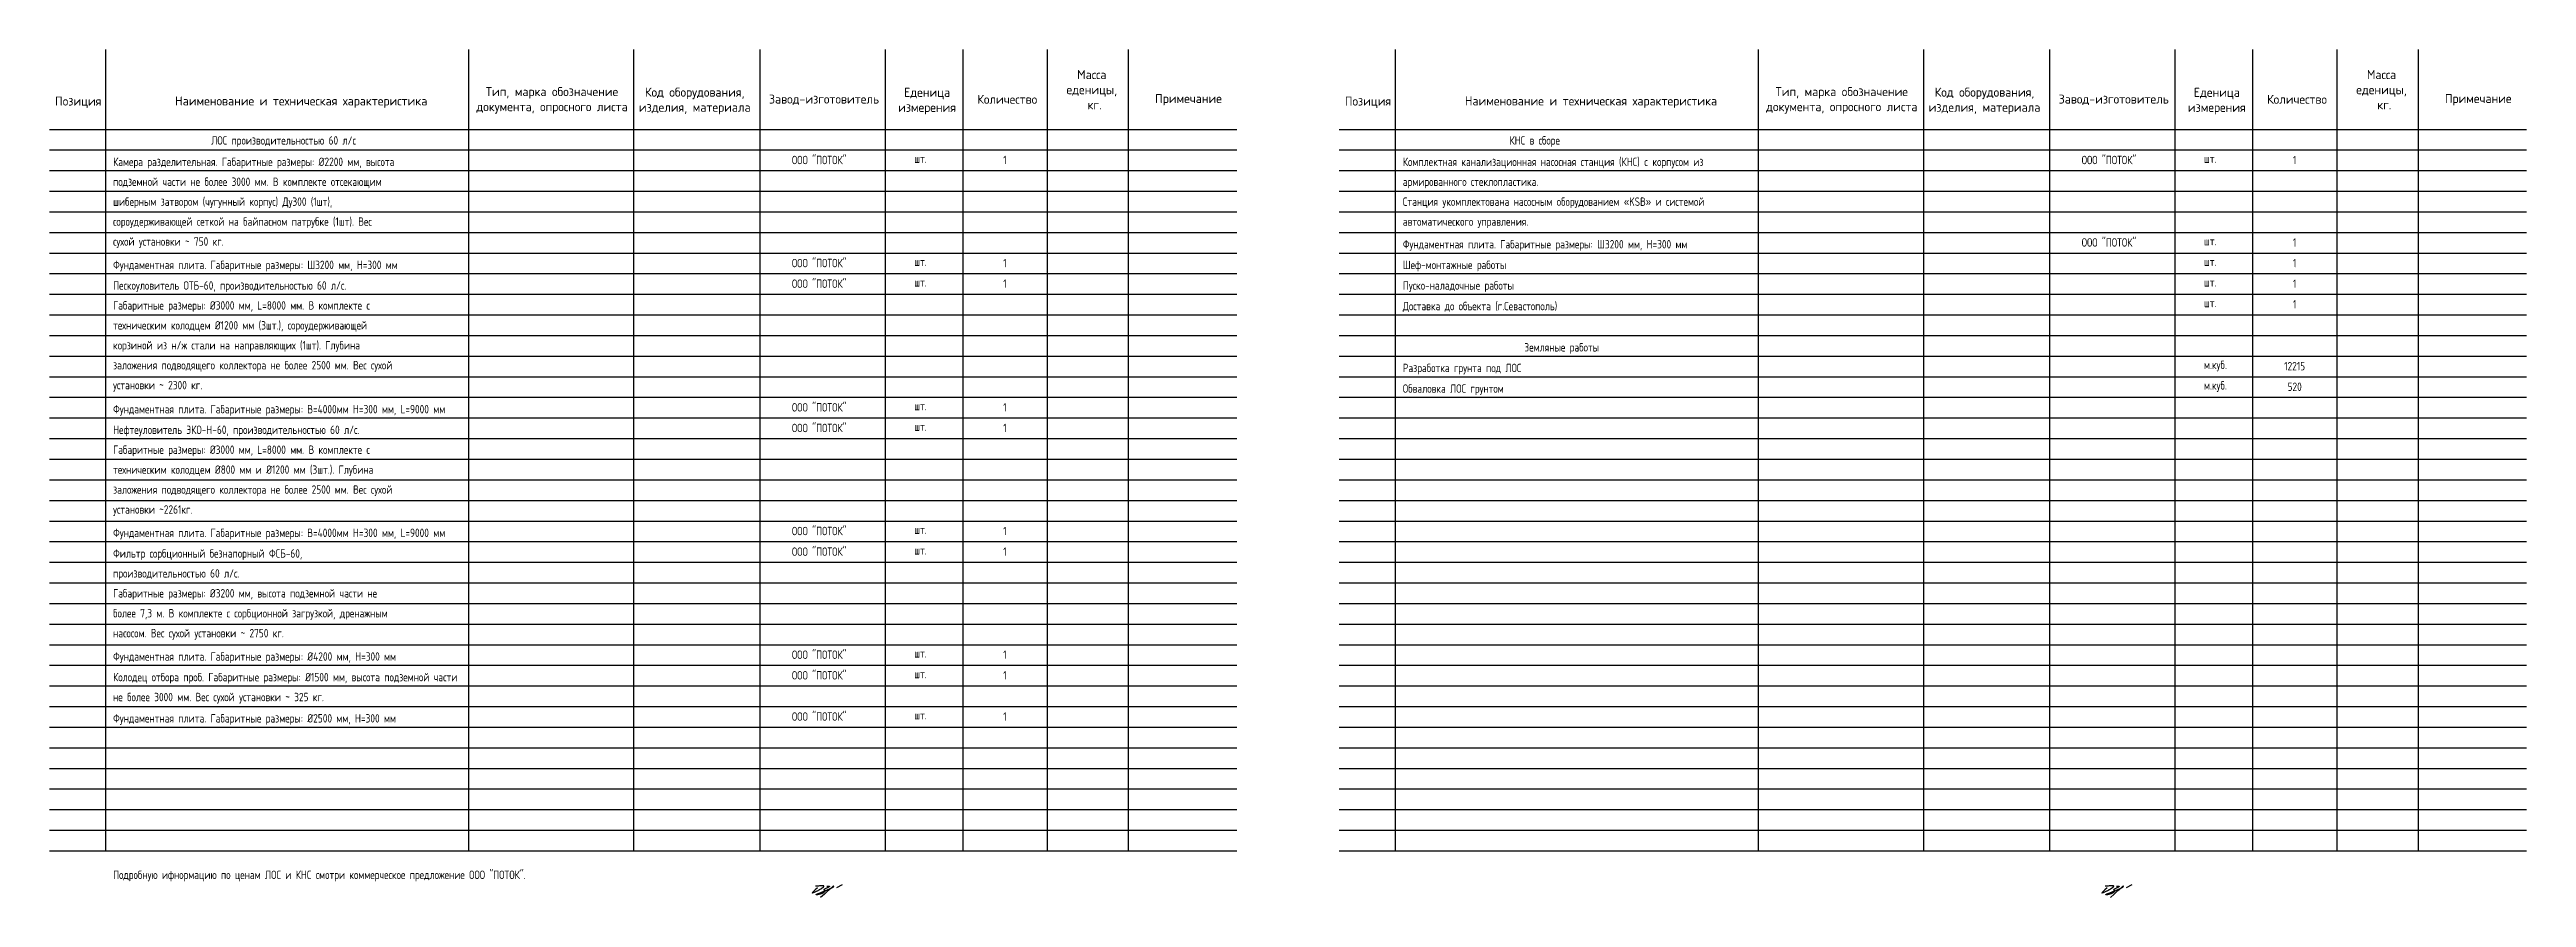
# Model space of a CAD drawing. Header units: millimetres. Extents: x 24859265 to 26550985, y 32092698 to 33532929.
# Drawn here: x 26246230 to 26328643, y 32955132 to 32983333 of the extents above; entities that cross this region are included whole.
import ezdxf
from ezdxf.enums import TextEntityAlignment as Align

# ---------------------------------------------------------------- set-up
doc = ezdxf.new("R2010")
doc.units = ezdxf.units.MM
doc.layers.add('подпись', color=7, linetype='Continuous', lineweight=25)
doc.styles.add('GOST 2.304', font='GOST_0.TTF')

msp = doc.modelspace()

# ---------------------------------------------------------------- texts
at = {"color": 7, "style": 'GOST 2.304'}
for s, height, p in [('ЛОС производительностью 60 л/с', 279.994209, (26251608.4711, 32980171.2174)), ('КНС в сборе ', 279.994209, (26294805.655, 32980171.2174)), ('шт.', 279.99421, (26274999.1126, 32979563.6245)), ('шт.', 279.99421, (26317911.8837, 32979563.6245)), ('шт.', 279.99421, (26317911.8837, 32976821.3388)), ('шт.', 279.99421, (26274999.1126, 32976135.7674)), ('шт.', 279.99421, (26317911.8837, 32976135.7674)), ('шт.', 279.99421, (26274999.1126, 32975450.1959)), ('шт.', 279.99421, (26317911.8837, 32975450.1959)), ('шт.', 279.99421, (26317911.8837, 32974764.6245)), ('м.куб.', 279.99421, (26317911.8837, 32972707.9102)), ('м.куб.', 279.99421, (26317911.8837, 32972022.3388)), ('шт.', 279.99421, (26274999.1126, 32971336.7674)), ('шт.', 279.99421, (26274999.1126, 32970651.196)), ('шт.', 279.99421, (26274999.1126, 32967223.3388)), ('шт.', 279.99421, (26274999.1126, 32966537.7674)), ('шт.', 279.99421, (26274999.1126, 32963109.9103)), ('шт.', 279.99421, (26274999.1126, 32962424.3388)), ('шт.', 279.99421, (26274999.1126, 32961053.196))]:
    msp.add_text(s, height=height, dxfattribs=at).set_placement(p)
for s, height, p in [('ООО "ПОТОК"', 279.994209, (26271839.9455, 32979659.7269)), ('1', 279.9942, (26278017.174, 32979659.7269)), ('ООО "ПОТОК"', 279.994209, (26314752.7166, 32979659.7269)), ('1', 279.9942, (26320929.9451, 32979659.7269)), ('ООО "ПОТОК"', 279.994209, (26314752.7166, 32976917.4412)), ('1', 279.9942, (26320929.9451, 32976917.4412)), ('ООО "ПОТОК"', 279.994209, (26271839.9455, 32976231.8698)), ('1', 279.9942, (26278017.174, 32976231.8698)), ('1', 279.9942, (26320929.9451, 32976231.8698)), ('ООО "ПОТОК"', 279.994209, (26271839.9455, 32975546.2983)), ('1', 279.9942, (26278017.174, 32975546.2983)), ('1', 279.9942, (26320929.9451, 32975546.2983)), ('1', 279.9942, (26320929.9451, 32974860.7269)), ('12215', 279.99421, (26320929.9451, 32972804.0126)), ('520', 279.99421, (26320929.9451, 32972118.4412)), ('ООО "ПОТОК"', 279.994209, (26271839.9455, 32971432.8698)), ('ООО "ПОТОК"', 279.994209, (26271839.9455, 32970747.2983)), ('1', 279.9942, (26278017.174, 32971432.8698)), ('1', 279.9942, (26278017.174, 32970747.2983)), ('ООО "ПОТОК"', 279.994209, (26271839.9455, 32967319.4412)), ('ООО "ПОТОК"', 279.994209, (26271839.9455, 32966633.8698)), ('1', 279.9942, (26278017.174, 32967319.4412)), ('1', 279.9942, (26278017.174, 32966633.8698)), ('ООО "ПОТОК"', 279.994209, (26271839.9455, 32963206.0127)), ('ООО "ПОТОК"', 279.994209, (26271839.9455, 32962520.4412)), ('1', 279.9942, (26278017.174, 32963206.0127)), ('1', 279.9942, (26278017.174, 32962520.4412)), ('ООО "ПОТОК"', 279.994209, (26271839.9455, 32961149.2984)), ('1', 279.9942, (26278017.174, 32961149.2984))]:
    msp.add_text(s, height=height, dxfattribs=at).set_placement(p, align=Align.MIDDLE_CENTER)
at = {"color": 0, "attachment_point": 2, "style": 'GOST 2.304'}
for s, insert, char_height, width in [('{\\fGOST Common|b0|i0|c204|p34;Масса \\Pеденицы\\fGOST Common|b0|i0|c186|p34;,\\fGOST Common|b0|i0|c204|p34;\\P кг\\fGOST Common|b0|i0|c186|p34;.}', (26280908.6547, 32982650.1218), 300.964966, 2854.506929), ('{\\fGOST Common|b0|i0|c204|p34;Масса \\Pеденицы\\fGOST Common|b0|i0|c186|p34;,\\fGOST Common|b0|i0|c204|p34;\\P кг\\fGOST Common|b0|i0|c186|p34;.}', (26323821.4258, 32982650.1218), 300.964966, 2854.506929), ('{\\fGOST Common|b0|i0|c204|p34;Позиция}', (26247184.9782, 32981769.862), 300.964966, 1860.9496), ('{\\fGOST Common|b0|i0|c204|p34;Наименование и техническая характеристика }', (26254603.3297, 32981774.9028), 300.964966, 9313.302421), ('{\\fGOST Common|b0|i0|c204|p34;Тип\\fGOST Common|b0|i0|c186|p34;,\\fGOST Common|b0|i0|c204|p34; марка обозначение документа\\fGOST Common|b0|i0|c186|p34;,\\fGOST Common|b0|i0|c204|p34; опросного листа}', (26262949.1206, 32982084.7331), 300.9649658, 5505.924397), ('{\\fGOST Common|b0|i0|c204|p34;Код оборудования\\fGOST Common|b0|i0|c186|p34;,\\fGOST Common|b0|i0|c204|p34; изделия\\fGOST Common|b0|i0|c186|p34;,\\fGOST Common|b0|i0|c204|p34; материала}', (26267696.9043, 32982065.6438), 300.9649658, 3970.046087), ('{\\fGOST Common|b0|i0|c204|p34;Завод\\fGOST Common|b0|i0|c186|p34;-\\fGOST Common|b0|i0|c204|p34;изготовитель}', (26271997.789, 32981837.3358), 300.9649658, 2854.506929), ('{\\fGOST Common|b0|i0|c204|p34;Еденица измерения}', (26275426.9776, 32982061.0297), 300.964966, 2854.506929), ('{\\fGOST Common|b0|i0|c204|p34;Количество}', (26278094.9927, 32981829.1667), 300.964966, 2854.506929), ('{\\fGOST Common|b0|i0|c204|p34;Примечание}', (26284126.1432, 32981854.9364), 300.964966, 2854.506929), ('{\\fGOST Common|b0|i0|c204|p34;Позиция}', (26290097.7493, 32981769.862), 300.964966, 1860.9496), ('{\\fGOST Common|b0|i0|c204|p34;Наименование и техническая характеристика }', (26297516.1008, 32981774.9028), 300.964966, 9313.302421), ('{\\fGOST Common|b0|i0|c204|p34;Тип\\fGOST Common|b0|i0|c186|p34;,\\fGOST Common|b0|i0|c204|p34; марка обозначение документа\\fGOST Common|b0|i0|c186|p34;,\\fGOST Common|b0|i0|c204|p34; опросного листа}', (26305861.8917, 32982084.7331), 300.9649658, 5505.924397), ('{\\fGOST Common|b0|i0|c204|p34;Код оборудования\\fGOST Common|b0|i0|c186|p34;,\\fGOST Common|b0|i0|c204|p34; изделия\\fGOST Common|b0|i0|c186|p34;,\\fGOST Common|b0|i0|c204|p34; материала}', (26310609.6754, 32982065.6438), 300.9649658, 3970.046087), ('{\\fGOST Common|b0|i0|c204|p34;Завод\\fGOST Common|b0|i0|c186|p34;-\\fGOST Common|b0|i0|c204|p34;изготовитель}', (26314910.5601, 32981837.3358), 300.9649658, 2854.506929), ('{\\fGOST Common|b0|i0|c204|p34;Еденица измерения}', (26318339.7487, 32982061.0297), 300.964966, 2854.506929), ('{\\fGOST Common|b0|i0|c204|p34;Количество}', (26321007.7638, 32981829.1667), 300.964966, 2854.506929), ('{\\fGOST Common|b0|i0|c204|p34;Примечание}', (26327038.9143, 32981854.9364), 300.964966, 2854.506929)]:
    msp.add_mtext(s, dxfattribs=dict(at, insert=insert, char_height=char_height, width=width))
at = {"color": 0, "attachment_point": 1, "line_spacing_factor": 1.42, "style": 'GOST 2.304'}
for s, insert, char_height, width in [('{\\C158;\\c6233856;Камера разделительная. Габаритные размеры: Ø2200 мм, высота подземной части не более 3000 мм. В комплекте отсекающим шиберным затвором (чугунный корпус) Ду300 (1шт), сороудерживающей сеткой на байпасном патрубке (1шт). Вес сухой установки ~ 750 кг. }', (26248344.1975, 32979739.8763), 279.9942095, 9401.389125), ('{\\C256;Комплектная канализационная насосная станция (КНС) c корпусом из армированного стеклопластика. \\PСтанция укомплектована насосным оборудованием «KSB» и системой автоматического управления. }', (26291256.9686, 32979739.8763), 279.9942095, 11821.8983), ('{\\C158;\\c6233856;Пескоуловитель ОТБ-60, производительностью 60 л/с. Габаритные размеры: Ø3000 мм, L=8000 мм. В комплекте с техническим колодцем Ø1200 мм (3шт.), сороудерживающей корзиной из н/ж стали на направляющих (1шт). Глубина заложения подводящего коллектора не более 2500 мм. Вес сухой установки ~ 2300 кг. }', (26248344.1975, 32975626.4478), 279.9942095, 9401.389125), ('{\\C158;\\c6233856;Фундаментная плита. Габаритные размеры: В=4000мм Н=300 мм, L=9000 мм }', (26248344.1975, 32971513.0192), 279.994209, 11398.014311), ('{\\C158;\\c6233856;Нефтеуловитель ЭКО-Н-60, производительностью 60 л/с. Габаритные размеры: Ø3000 мм, L=8000 мм. В комплекте с техническим колодцем Ø800 мм и Ø1200 мм (3шт.). Глубина заложения подводящего коллектора не более 2500 мм. Вес сухой установки ~2261кг. }', (26248344.1975, 32970827.4478), 279.9942095, 9401.389125), ('{\\C158;\\c6233856;Фундаментная плита. Габаритные размеры: В=4000мм Н=300 мм, L=9000 мм }', (26248344.1975, 32967399.5906), 279.994209, 11588.125968), ('{\\C158;\\c6233856;Фильтр сорбционный безнапорный ФСБ-60, производительностью 60 л/с. \\C256;\\P\\C158;\\c6233856;Габаритные размеры: Ø3200 мм, высота подземной части не более 7,3 м. В комплекте с сорбционной загрузкой, дренажным насосом. Вес сухой установки ~ 2750 кг. }', (26248344.1975, 32966714.0192), 279.9942095, 9401.389125), ('{\\C158;\\c6233856;Фундаментная плита. Габаритные размеры: Ø4200 мм, Н=300 мм }', (26248344.1975, 32963286.1621), 279.994209, 11771.898557), ('{\\C158;\\c6233856;Колодец отбора проб. Габаритные размеры: Ø1500 мм, высота подземной части не более 3000 мм. Вес сухой установки ~ 325 кг. }', (26248344.1975, 32962600.5907), 279.9942095, 11712.130205), ('{\\C158;\\c6233856;Фундаментная плита. Габаритные размеры: Ø2500 мм, Н=300 мм }', (26248344.1975, 32961229.4478), 279.994209, 11712.130205)]:
    msp.add_mtext(s, dxfattribs=dict(at, insert=insert, char_height=char_height, width=width))
at = {"color": 7, "char_height": 279.994209, "attachment_point": 1, "line_spacing_factor": 1.42, "style": 'GOST 2.304'}
for s, insert, width in [('{\\C256;Фундаментная плита. Габаритные размеры: Ш3200 мм, Н=300 мм }', (26291256.9686, 32976997.5906), 9401.389125), ('{\\C256;Фундаментная плита. Габаритные размеры: Ш3200 мм, Н=300 мм }', (26248344.1975, 32976312.0192), 9401.389125), ('{\\C256;Шеф-монтажные работы }', (26291256.9686, 32976312.0192), 9401.389125), ('{\\C256;Пуско-наладочные работы }', (26291256.9686, 32975626.4478), 9401.389125), ('{\\C256;Доставка до объекта (г.Севастополь) }', (26291256.9686, 32974940.8763), 9401.389125), ('{\\C256;Земляные работы}', (26295300.8711, 32973569.7335), 9401.389125), ('{\\C256;Разработка грунта под ЛОС}', (26291256.9686, 32972884.1621), 9401.389125), ('{\\C256;Обваловка ЛОС грунтом}', (26291256.9686, 32972198.5906), 9401.389125), ('{\\C256;Подробную ифнормацию по ценам ЛОС и КНС смотри коммерческое предложение ООО "ПОТОК".}', (26248344.1975, 32956025.2287), 16532.364414)]:
    msp.add_mtext(s, dxfattribs=dict(at, insert=insert, width=width))

# ---------------------------------------------------------------- blocks, each defined once
blk = doc.blocks.new('Драничников')
at = {"layer": 'подпись', "color": 5, "lineweight": 30}
for points in [[(1.86, 1.95), (0.94, 1.14), (0.35, 0.58), (0.02, 0.22), (-0.09, 0.03), (-0.03, -0.03), (0.15, 0.02), (0.41, 0.12), (0.7, 0.26), (0.97, 0.39), (1.23, 0.51), (1.47, 0.63), (1.69, 0.74), (1.89, 0.84), (2.08, 0.94), (2.27, 1.04), (2.44, 1.13), (2.6, 1.22), (2.76, 1.31), (2.9, 1.39), (3.04, 1.48), (3.17, 1.56), (3.3, 1.64), (3.42, 1.71), (3.53, 1.78), (3.63, 1.86), (3.73, 1.92), (3.82, 1.99), (3.9, 2.05), (3.98, 2.11), (4.04, 2.17), (4.1, 2.22), (4.15, 2.26), (4.18, 2.3), (4.21, 2.34), (4.23, 2.37), (4.24, 2.4), (4.25, 2.42), (4.25, 2.45), (4.26, 2.47), (4.26, 2.49), (4.26, 2.51), (4.26, 2.53), (4.25, 2.55), (4.25, 2.56), (4.24, 2.58), (4.23, 2.59), (4.22, 2.6), (4.2, 2.61), (4.18, 2.62), (4.14, 2.62), (4.1, 2.63), (4.05, 2.63), (3.99, 2.63), (3.91, 2.63), (3.82, 2.63), (3.7, 2.63), (3.57, 2.63), (3.4, 2.63), (3.19, 2.63), (2.92, 2.61), (2.59, 2.59), (2.18, 2.56), (1.68, 2.52), (1.07, 2.47)], [(5.3, 2.57), (5.53, 2.57), (5.71, 2.57), (5.85, 2.57), (5.97, 2.56), (6.05, 2.56), (6.12, 2.56), (6.17, 2.55), (6.2, 2.55), (6.23, 2.54), (6.25, 2.53), (6.26, 2.52), (6.27, 2.5), (6.28, 2.49), (6.28, 2.47), (6.28, 2.45), (6.28, 2.44), (6.28, 2.41), (6.28, 2.39), (6.26, 2.36), (6.24, 2.33), (6.2, 2.29), (6.13, 2.24), (6.04, 2.18), (5.92, 2.12), (5.77, 2.04), (5.6, 1.95), (5.4, 1.85), (5.2, 1.75), (5.01, 1.66), (4.82, 1.56), (4.65, 1.47), (4.5, 1.4), (4.39, 1.33), (4.31, 1.28), (4.26, 1.24), (4.23, 1.2), (4.22, 1.17), (4.23, 1.15), (4.24, 1.13), (4.26, 1.11), (4.29, 1.1), (4.31, 1.08), (4.34, 1.06), (4.36, 1.04), (4.39, 1.02), (4.41, 1), (4.44, 0.97), (4.46, 0.94), (4.49, 0.9), (4.51, 0.86), (4.52, 0.81), (4.53, 0.76), (4.54, 0.71), (4.54, 0.66), (4.53, 0.6), (4.51, 0.54), (4.48, 0.48), (4.45, 0.41), (4.4, 0.35), (4.34, 0.29), (4.26, 0.22), (4.18, 0.15), (4.08, 0.09), (3.97, 0.03), (3.85, -0.04), (3.72, -0.1), (3.57, -0.16), (3.42, -0.22), (3.27, -0.28), (3.11, -0.33), (2.96, -0.38), (2.81, -0.43), (2.66, -0.47), (2.52, -0.51), (2.39, -0.54), (2.26, -0.58), (2.15, -0.6), (2.04, -0.63), (1.94, -0.65), (1.85, -0.66), (1.77, -0.68), (1.69, -0.69), (1.63, -0.69), (1.58, -0.7), (1.53, -0.7), (1.49, -0.69), (1.46, -0.69), (1.43, -0.68), (1.41, -0.67), (1.39, -0.67), (1.38, -0.65), (1.38, -0.64), (1.38, -0.63), (1.38, -0.61), (1.39, -0.59), (1.41, -0.57), (1.42, -0.55), (1.45, -0.53), (1.49, -0.5), (1.55, -0.47), (1.63, -0.43), (1.73, -0.38), (1.87, -0.32), (2.05, -0.24), (2.26, -0.16), (2.51, -0.06), (2.79, 0.05), (3.08, 0.16), (3.38, 0.28), (3.68, 0.39), (3.98, 0.51), (4.26, 0.62), (4.53, 0.72), (4.77, 0.82), (4.99, 0.91), (5.2, 1), (5.39, 1.08), (5.57, 1.16), (5.74, 1.24), (5.9, 1.31), (6.06, 1.38), (6.2, 1.44), (6.35, 1.51), (6.48, 1.57), (6.61, 1.63), (6.74, 1.7), (6.86, 1.75), (6.97, 1.81), (7.08, 1.87), (7.19, 1.93), (7.28, 1.98), (7.38, 2.04), (7.46, 2.09), (7.54, 2.14), (7.62, 2.18), (7.68, 2.23), (7.74, 2.27), (7.79, 2.3), (7.83, 2.33), (7.86, 2.36), (7.88, 2.39), (7.89, 2.41), (7.9, 2.43), (7.89, 2.44), (7.88, 2.46), (7.86, 2.46), (7.83, 2.46), (7.79, 2.46), (7.75, 2.45), (7.7, 2.43), (7.64, 2.41), (7.57, 2.37), (7.5, 2.32), (7.37, 2.21), (7.15, 2.02), (6.78, 1.7), (6.24, 1.21), (5.46, 0.51), (4.41, -0.44), (3.03, -1.67)], [(8.98, 1.97), (11.17, 3.08)]]:
    blk.add_lwpolyline(points, dxfattribs=at)

# ---------------------------------------------------------------- linework, layer by layer
at = {"lineweight": 30, "ltscale": 2}
for p, q in [((26248091.0503, 32983333.3486), (26248091.0503, 32956683.795)), ((26260166.0958, 32983333.3486), (26260166.0958, 32956683.795)), ((26265663.1341, 32983333.3486), (26265663.1341, 32956683.795)), ((26269863.473, 32983333.3486), (26269863.473, 32956683.795)), ((26274029.7829, 32983333.3486), (26274029.7829, 32956683.795)), ((26276615.8489, 32983333.3486), (26276615.8489, 32956683.795)), ((26279418.5725, 32983333.3486), (26279418.5725, 32956683.795)), ((26282133.8795, 32956683.795), (26282133.8795, 32983333.3486)), ((26291003.8214, 32983333.3486), (26291003.8214, 32956683.795)), ((26303078.8669, 32983333.3486), (26303078.8669, 32956683.795)), ((26308575.9052, 32983333.3486), (26308575.9052, 32956683.795)), ((26312776.2441, 32983333.3486), (26312776.2441, 32956683.795)), ((26316942.554, 32983333.3486), (26316942.554, 32956683.795)), ((26319528.62, 32983333.3486), (26319528.62, 32956683.795)), ((26322331.3436, 32983333.3486), (26322331.3436, 32956683.795)), ((26325046.6506, 32956683.795), (26325046.6506, 32983333.3486)), ((26246230.1007, 32980678.7949), (26285730.1007, 32980678.7949)), ((26289142.8718, 32980678.7949), (26328642.8718, 32980678.7949)), ((26246230.1007, 32956683.795), (26285730.1007, 32956683.795)), ((26289142.8718, 32956683.795), (26328642.8718, 32956683.795))]:
    msp.add_line(p, q, dxfattribs=at)
at = {"ltscale": 2}
for p, q in [((26246230.1007, 32979993.2235), (26285730.1007, 32979993.2235)), ((26289142.8718, 32979993.2235), (26328642.8718, 32979993.2235)), ((26246230.1007, 32979307.652), (26285730.1007, 32979307.652)), ((26289142.8718, 32979307.652), (26328642.8718, 32979307.652)), ((26246230.1007, 32978622.0806), (26285730.1007, 32978622.0806)), ((26289142.8718, 32978622.0806), (26328642.8718, 32978622.0806)), ((26246230.1007, 32977936.5092), (26285730.1007, 32977936.5092)), ((26246230.1007, 32977936.5092), (26285730.1007, 32977936.5092)), ((26289142.8718, 32977936.5092), (26328642.8718, 32977936.5092)), ((26289142.8718, 32977936.5092), (26328642.8718, 32977936.5092)), ((26246230.1007, 32977250.9378), (26285730.1007, 32977250.9378)), ((26246230.1007, 32977250.9378), (26285730.1007, 32977250.9378)), ((26289142.8718, 32977250.9378), (26328642.8718, 32977250.9378)), ((26289142.8718, 32977250.9378), (26328642.8718, 32977250.9378)), ((26246230.1007, 32976565.3663), (26285730.1007, 32976565.3663)), ((26246230.1007, 32975879.7949), (26285730.1007, 32975879.7949)), ((26289142.8718, 32976565.3663), (26328642.8718, 32976565.3663)), ((26289142.8718, 32975879.7949), (26328642.8718, 32975879.7949)), ((26246230.1007, 32975194.2235), (26285730.1007, 32975194.2235)), ((26289142.8718, 32975194.2235), (26328642.8718, 32975194.2235)), ((26246230.1007, 32974508.652), (26285730.1007, 32974508.652)), ((26289142.8718, 32974508.652), (26328642.8718, 32974508.652)), ((26246230.1007, 32973823.0806), (26285730.1007, 32973823.0806)), ((26289142.8718, 32973823.0806), (26328642.8718, 32973823.0806)), ((26246230.1007, 32973137.5092), (26283984.2077, 32973137.5092)), ((26246230.1007, 32973137.5092), (26285730.1007, 32973137.5092)), ((26289142.8718, 32973137.5092), (26326896.9787, 32973137.5092)), ((26289142.8718, 32973137.5092), (26328642.8718, 32973137.5092)), ((26246230.1007, 32972451.9378), (26283984.2077, 32972451.9378)), ((26246230.1007, 32972451.9378), (26285730.1007, 32972451.9378)), ((26246230.1007, 32971766.3663), (26285730.1007, 32971766.3663)), ((26289142.8718, 32972451.9378), (26326896.9787, 32972451.9378)), ((26289142.8718, 32972451.9378), (26328642.8718, 32972451.9378)), ((26289142.8718, 32971766.3663), (26328642.8718, 32971766.3663)), ((26246230.1007, 32971080.7949), (26285730.1007, 32971080.7949)), ((26289142.8718, 32971080.7949), (26328642.8718, 32971080.7949)), ((26246230.1007, 32970395.2235), (26285730.1007, 32970395.2235)), ((26289142.8718, 32970395.2235), (26328642.8718, 32970395.2235)), ((26246230.1007, 32969709.6521), (26285730.1007, 32969709.6521)), ((26289142.8718, 32969709.6521), (26328642.8718, 32969709.6521)), ((26246230.1007, 32969024.0806), (26285730.1007, 32969024.0806)), ((26289142.8718, 32969024.0806), (26328642.8718, 32969024.0806)), ((26246230.1007, 32968338.5092), (26285730.1007, 32968338.5092)), ((26246230.1007, 32967652.9378), (26285730.1007, 32967652.9378)), ((26289142.8718, 32968338.5092), (26328642.8718, 32968338.5092)), ((26289142.8718, 32967652.9378), (26328642.8718, 32967652.9378)), ((26246230.1007, 32966967.3664), (26285730.1007, 32966967.3664)), ((26289142.8718, 32966967.3664), (26328642.8718, 32966967.3664)), ((26246230.1007, 32966281.7949), (26285730.1007, 32966281.7949)), ((26289142.8718, 32966281.7949), (26328642.8718, 32966281.7949)), ((26246230.1007, 32965596.2235), (26285730.1007, 32965596.2235)), ((26289142.8718, 32965596.2235), (26328642.8718, 32965596.2235)), ((26246230.1007, 32964910.6521), (26285730.1007, 32964910.6521)), ((26289142.8718, 32964910.6521), (26328642.8718, 32964910.6521)), ((26246230.1007, 32964225.0806), (26285730.1007, 32964225.0806)), ((26246230.1007, 32963539.5092), (26285730.1007, 32963539.5092)), ((26289142.8718, 32964225.0806), (26328642.8718, 32964225.0806)), ((26289142.8718, 32963539.5092), (26328642.8718, 32963539.5092)), ((26246230.1007, 32962853.9378), (26285730.1007, 32962853.9378)), ((26289142.8718, 32962853.9378), (26328642.8718, 32962853.9378)), ((26246230.1007, 32962168.3664), (26285730.1007, 32962168.3664)), ((26289142.8718, 32962168.3664), (26328642.8718, 32962168.3664)), ((26246230.1007, 32961482.7949), (26285730.1007, 32961482.7949)), ((26289142.8718, 32961482.7949), (26328642.8718, 32961482.7949)), ((26246230.1007, 32960797.2235), (26285730.1007, 32960797.2235)), ((26289142.8718, 32960797.2235), (26328642.8718, 32960797.2235)), ((26246230.1007, 32960111.6521), (26285730.1007, 32960111.6521)), ((26246230.1007, 32959426.0807), (26285730.1007, 32959426.0807)), ((26289142.8718, 32960111.6521), (26328642.8718, 32960111.6521)), ((26289142.8718, 32959426.0807), (26328642.8718, 32959426.0807)), ((26246230.1007, 32958740.5092), (26285730.1007, 32958740.5092)), ((26289142.8718, 32958740.5092), (26328642.8718, 32958740.5092)), ((26246230.1007, 32958054.9378), (26285730.1007, 32958054.9378)), ((26289142.8718, 32958054.9378), (26328642.8718, 32958054.9378)), ((26246230.1007, 32957369.3664), (26285730.1007, 32957369.3664)), ((26289142.8718, 32957369.3664), (26328642.8718, 32957369.3664))]:
    msp.add_line(p, q, dxfattribs=at)

# ---------------------------------------------------------------- block references
at = {"layer": 'подпись', "color": 1, "ltscale": 100, "xscale": 89.60000000000001, "yscale": 89.60000000000001, "zscale": 89.60000000000001}
for p in [(26271615.1937, 32955282.1702), (26314527.9648, 32955282.1702)]:
    msp.add_blockref('Драничников', p, dxfattribs=at)

msp.set_redraw_order([(e.dxf.handle, doc.entitydb.next_handle()) for e in msp.query("TEXT MTEXT ATTDEF DIMENSION ARC_DIMENSION")])  # texts and dimensions are drawn at this point

doc.saveas('drawing.dxf')
